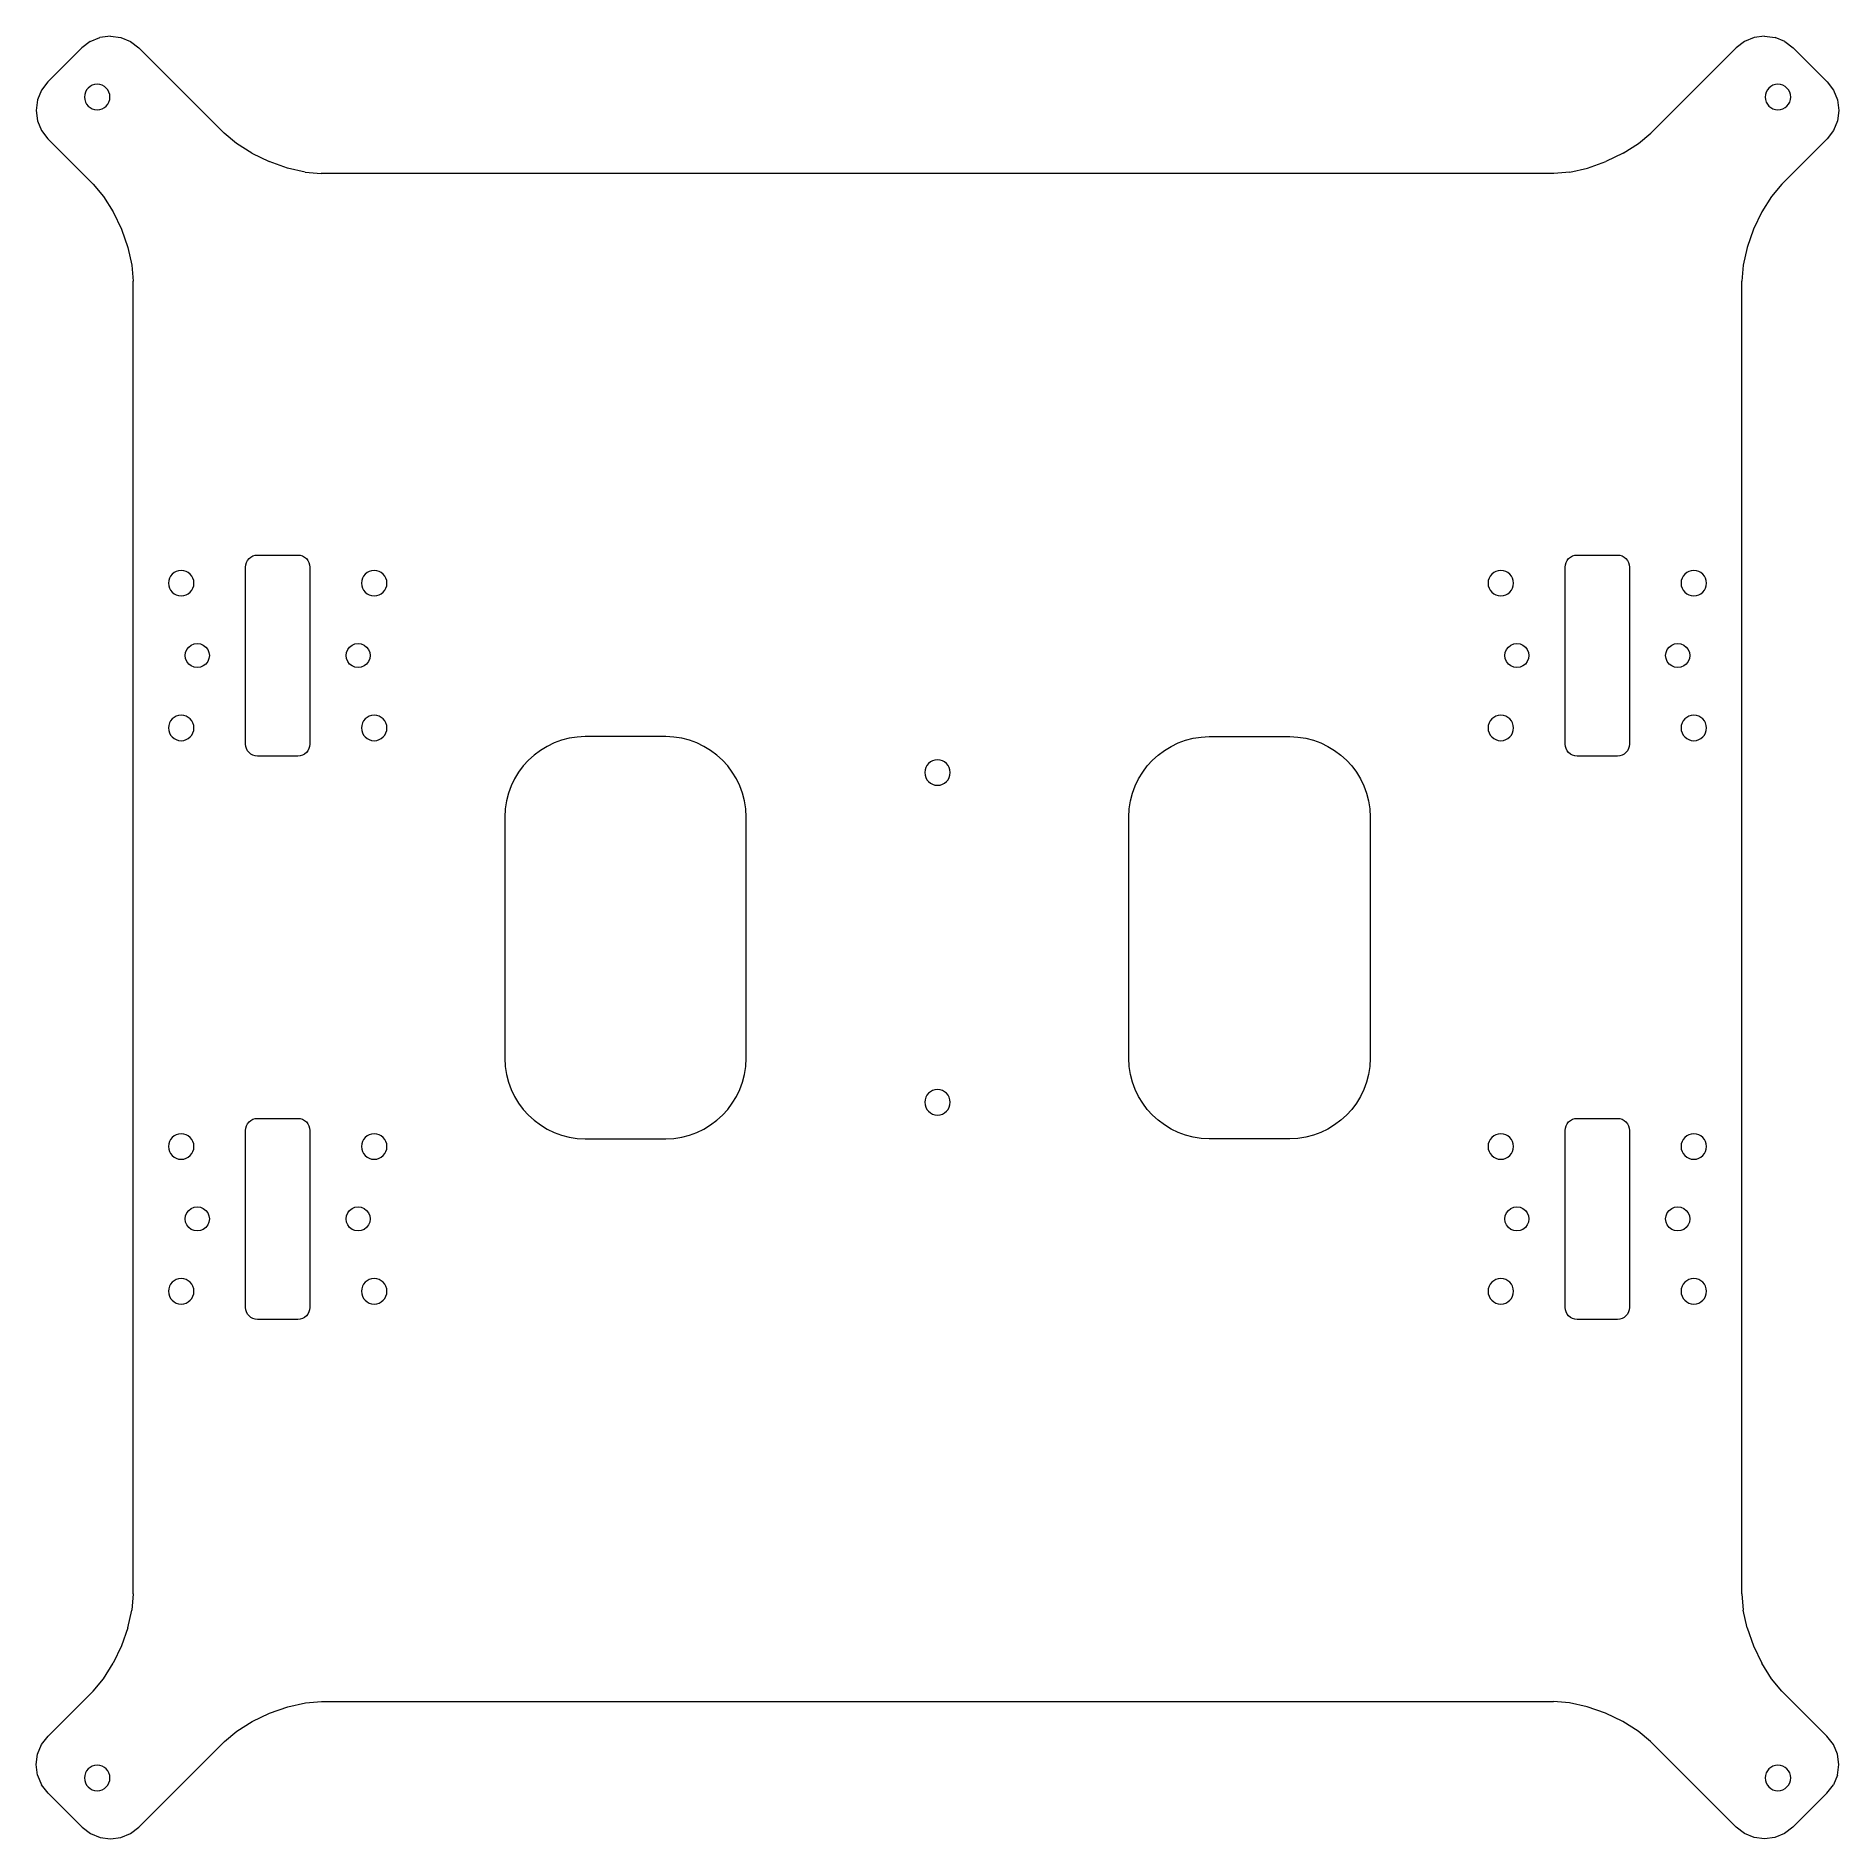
# Model space of a CAD drawing. Header units: millimetres. Extents: x -112 to 112, y -112 to 112.
import ezdxf

# ---------------------------------------------------------------- set-up
doc = ezdxf.new("R2010")
doc.units = ezdxf.units.MM
doc.header["$MEASUREMENT"] = 0

msp = doc.modelspace()

# ---------------------------------------------------------------- linework, layer by layer
at = {"lineweight": 9}
for points in [[(-106.3891, 110.6213), (-106.3891, 110.6213), (-110.6317, 106.3787), (-110.6317, 106.3787)], [(-105.3535, 111.4159), (-105.3535, 111.4159), (-106.3891, 110.6213), (-106.3891, 110.6213)], [(-105.3535, 111.4159), (-105.3535, 111.4159), (-104.1476, 111.9154), (-104.1476, 111.9154)], [(-102.8535, 112.0858), (-102.8535, 112.0858), (-104.1476, 111.9154), (-104.1476, 111.9154)], [(-102.8535, 112.0858), (-102.8535, 112.0858), (-101.5594, 111.9154), (-101.5594, 111.9154)], [(-101.5594, 111.9154), (-101.5594, 111.9154), (-100.3535, 111.4159), (-100.3535, 111.4159)], [(-100.3535, 111.4159), (-100.3535, 111.4159), (-99.318, 110.6213), (-99.318, 110.6213)], [(-99.318, 110.6213), (-99.318, 110.6213), (-88.707, 100.0104), (-88.707, 100.0104)], [(99.318, 110.6213), (99.318, 110.6213), (88.707, 100.0104), (88.707, 100.0104)], [(100.3535, 111.4159), (100.3535, 111.4159), (99.318, 110.6213), (99.318, 110.6213)], [(101.5594, 111.9154), (101.5594, 111.9154), (100.3535, 111.4159), (100.3535, 111.4159)], [(102.8535, 112.0858), (102.8535, 112.0858), (101.5594, 111.9154), (101.5594, 111.9154)], [(102.8535, 112.0858), (102.8535, 112.0858), (104.1476, 111.9154), (104.1476, 111.9154)], [(105.3535, 111.4159), (105.3535, 111.4159), (104.1476, 111.9154), (104.1476, 111.9154)], [(105.3535, 111.4159), (105.3535, 111.4159), (106.3891, 110.6213), (106.3891, 110.6213)], [(106.3891, 110.6213), (106.3891, 110.6213), (110.6317, 106.3787), (110.6317, 106.3787)], [(-110.6317, 106.3787), (-110.6317, 106.3787), (-111.4263, 105.3431), (-111.4263, 105.3431)], [(110.6317, 106.3787), (110.6317, 106.3787), (111.4263, 105.3431), (111.4263, 105.3431)], [(-111.9258, 104.1372), (-111.9258, 104.1372), (-112.0962, 102.8431), (-112.0962, 102.8431)], [(-111.4263, 105.3431), (-111.4263, 105.3431), (-111.9258, 104.1372), (-111.9258, 104.1372)], [(111.4263, 105.3431), (111.4263, 105.3431), (111.9258, 104.1372), (111.9258, 104.1372)], [(111.9258, 104.1372), (111.9258, 104.1372), (112.0962, 102.8431), (112.0962, 102.8431)], [(-112.0962, 102.8431), (-112.0962, 102.8431), (-111.9258, 101.549), (-111.9258, 101.549)], [(-111.9258, 101.549), (-111.9258, 101.549), (-111.4263, 100.3431), (-111.4263, 100.3431)], [(111.9258, 101.549), (111.9258, 101.549), (111.4263, 100.3431), (111.4263, 100.3431)], [(112.0962, 102.8431), (112.0962, 102.8431), (111.9258, 101.549), (111.9258, 101.549)], [(-111.4263, 100.3431), (-111.4263, 100.3431), (-110.6317, 99.3076), (-110.6317, 99.3076)], [(-110.6317, 99.3076), (-110.6317, 99.3076), (-105, 93.6759), (-105, 93.6759)], [(-87.172, 98.7163), (-87.172, 98.7163), (-88.707, 100.0104), (-88.707, 100.0104)], [(-85.2597, 97.5104), (-85.2597, 97.5104), (-87.172, 98.7163), (-87.172, 98.7163)], [(85.2597, 97.5104), (85.2597, 97.5104), (87.172, 98.7163), (87.172, 98.7163)], [(87.172, 98.7163), (87.172, 98.7163), (88.707, 100.0104), (88.707, 100.0104)], [(110.6317, 99.3076), (110.6317, 99.3076), (105, 93.6759), (105, 93.6759)], [(111.4263, 100.3431), (111.4263, 100.3431), (110.6317, 99.3076), (110.6317, 99.3076)], [(-85.2597, 97.5104), (-85.2597, 97.5104), (-83.1004, 96.4748), (-83.1004, 96.4748)], [(-80.8414, 95.6802), (-80.8414, 95.6802), (-83.1004, 96.4748), (-83.1004, 96.4748)], [(80.8414, 95.6802), (80.8414, 95.6802), (83.1004, 96.4748), (83.1004, 96.4748)], [(85.2597, 97.5104), (85.2597, 97.5104), (83.1004, 96.4748), (83.1004, 96.4748)], [(-78.6365, 95.1807), (-78.6365, 95.1807), (-80.8414, 95.6802), (-80.8414, 95.6802)], [(-78.6365, 95.1807), (-78.6365, 95.1807), (-76.636, 95.0104), (-76.636, 95.0104)], [(76.636, 95.0104), (76.636, 95.0104), (-76.636, 95.0104), (-76.636, 95.0104)], [(78.6365, 95.1807), (78.6365, 95.1807), (76.636, 95.0104), (76.636, 95.0104)], [(78.6365, 95.1807), (78.6365, 95.1807), (80.8414, 95.6802), (80.8414, 95.6802)], [(-105, 93.6759), (-105, 93.6759), (-103.7059, 92.1409), (-103.7059, 92.1409)], [(-103.7059, 92.1409), (-103.7059, 92.1409), (-102.5, 90.2286), (-102.5, 90.2286)], [(103.7059, 92.1409), (103.7059, 92.1409), (102.5, 90.2286), (102.5, 90.2286)], [(105, 93.6759), (105, 93.6759), (103.7059, 92.1409), (103.7059, 92.1409)], [(-102.5, 90.2286), (-102.5, 90.2286), (-101.4645, 88.0693), (-101.4645, 88.0693)], [(102.5, 90.2286), (102.5, 90.2286), (101.4645, 88.0693), (101.4645, 88.0693)], [(-101.4645, 88.0693), (-101.4645, 88.0693), (-100.6699, 85.8102), (-100.6699, 85.8102)], [(101.4645, 88.0693), (101.4645, 88.0693), (100.6699, 85.8102), (100.6699, 85.8102)], [(-100.6699, 85.8102), (-100.6699, 85.8102), (-100.1704, 83.6053), (-100.1704, 83.6053)], [(100.6699, 85.8102), (100.6699, 85.8102), (100.1704, 83.6053), (100.1704, 83.6053)], [(-100.1704, 83.6053), (-100.1704, 83.6053), (-100, 81.6048), (-100, 81.6048)], [(100.1704, 83.6053), (100.1704, 83.6053), (100, 81.6048), (100, 81.6048)], [(-100, -81.6256), (-100, -81.6256), (-100, 81.6048), (-100, 81.6048)], [(100, -81.6256), (100, -81.6256), (100, 81.6048), (100, 81.6048)], [(-85.7943, 46.8927), (-85.7943, 46.8927), (-85.6078, 47.12), (-85.6078, 47.12)], [(-85.6078, 47.12), (-85.6078, 47.12), (-85.3804, 47.3066), (-85.3804, 47.3066)], [(-85.3804, 47.3066), (-85.3804, 47.3066), (-85.1211, 47.4452), (-85.1211, 47.4452)], [(-85.1211, 47.4452), (-85.1211, 47.4452), (-84.8397, 47.5306), (-84.8397, 47.5306)], [(-84.8397, 47.5306), (-84.8397, 47.5306), (-84.5471, 47.5594), (-84.5471, 47.5594)], [(-84.5471, 47.5594), (-84.5471, 47.5594), (-79.5471, 47.5594), (-79.5471, 47.5594)], [(-79.5471, 47.5594), (-79.5471, 47.5594), (-79.2545, 47.5306), (-79.2545, 47.5306)], [(-79.2545, 47.5306), (-79.2545, 47.5306), (-78.9731, 47.4452), (-78.9731, 47.4452)], [(-78.9731, 47.4452), (-78.9731, 47.4452), (-78.7137, 47.3066), (-78.7137, 47.3066)], [(-78.7137, 47.3066), (-78.7137, 47.3066), (-78.4864, 47.12), (-78.4864, 47.12)], [(-78.4864, 47.12), (-78.4864, 47.12), (-78.2999, 46.8927), (-78.2999, 46.8927)], [(78.2999, 46.8927), (78.2999, 46.8927), (78.4864, 47.12), (78.4864, 47.12)], [(78.4864, 47.12), (78.4864, 47.12), (78.7138, 47.3066), (78.7138, 47.3066)], [(78.7138, 47.3066), (78.7138, 47.3066), (78.9731, 47.4452), (78.9731, 47.4452)], [(78.9731, 47.4452), (78.9731, 47.4452), (79.2545, 47.5306), (79.2545, 47.5306)], [(79.2545, 47.5306), (79.2545, 47.5306), (79.5471, 47.5594), (79.5471, 47.5594)], [(79.5471, 47.5594), (79.5471, 47.5594), (84.5471, 47.5594), (84.5471, 47.5594)], [(84.5471, 47.5594), (84.5471, 47.5594), (84.8397, 47.5306), (84.8397, 47.5306)], [(84.8397, 47.5306), (84.8397, 47.5306), (85.1211, 47.4452), (85.1211, 47.4452)], [(85.1211, 47.4452), (85.1211, 47.4452), (85.3805, 47.3066), (85.3805, 47.3066)], [(85.3805, 47.3066), (85.3805, 47.3066), (85.6078, 47.12), (85.6078, 47.12)], [(85.6078, 47.12), (85.6078, 47.12), (85.7943, 46.8927), (85.7943, 46.8927)], [(-86.0471, 46.0594), (-86.0471, 46.0594), (-86.0183, 46.352), (-86.0183, 46.352)], [(-86.0471, 24.0594), (-86.0471, 24.0594), (-86.0471, 46.0594), (-86.0471, 46.0594)], [(-86.0183, 46.352), (-86.0183, 46.352), (-85.9329, 46.6334), (-85.9329, 46.6334)], [(-85.9329, 46.6334), (-85.9329, 46.6334), (-85.7943, 46.8927), (-85.7943, 46.8927)], [(-78.2999, 46.8927), (-78.2999, 46.8927), (-78.1613, 46.6334), (-78.1613, 46.6334)], [(-78.1613, 46.6334), (-78.1613, 46.6334), (-78.0759, 46.352), (-78.0759, 46.352)], [(-78.0759, 46.352), (-78.0759, 46.352), (-78.0471, 46.0594), (-78.0471, 46.0594)], [(-78.0471, 46.0594), (-78.0471, 46.0594), (-78.0471, 24.0594), (-78.0471, 24.0594)], [(78.0471, 46.0594), (78.0471, 46.0594), (78.0759, 46.352), (78.0759, 46.352)], [(78.0471, 24.0594), (78.0471, 24.0594), (78.0471, 46.0594), (78.0471, 46.0594)], [(78.0759, 46.352), (78.0759, 46.352), (78.1613, 46.6334), (78.1613, 46.6334)], [(78.1613, 46.6334), (78.1613, 46.6334), (78.2999, 46.8927), (78.2999, 46.8927)], [(85.7943, 46.8927), (85.7943, 46.8927), (85.9329, 46.6334), (85.9329, 46.6334)], [(85.9329, 46.6334), (85.9329, 46.6334), (86.0183, 46.352), (86.0183, 46.352)], [(86.0183, 46.352), (86.0183, 46.352), (86.0471, 46.0594), (86.0471, 46.0594)], [(86.0471, 46.0594), (86.0471, 46.0594), (86.0471, 24.0594), (86.0471, 24.0594)], [(-93.3461, 35.8094), (-93.3461, 35.8094), (-93.1078, 36.12), (-93.1078, 36.12)], [(-93.1078, 36.12), (-93.1078, 36.12), (-92.7971, 36.3584), (-92.7971, 36.3584)], [(-92.7971, 36.3584), (-92.7971, 36.3584), (-92.4353, 36.5083), (-92.4353, 36.5083)], [(-92.4353, 36.5083), (-92.4353, 36.5083), (-92.0471, 36.5594), (-92.0471, 36.5594)], [(-92.0471, 36.5594), (-92.0471, 36.5594), (-91.6589, 36.5083), (-91.6589, 36.5083)], [(-91.6589, 36.5083), (-91.6589, 36.5083), (-91.2971, 36.3584), (-91.2971, 36.3584)], [(-91.2971, 36.3584), (-91.2971, 36.3584), (-90.9864, 36.12), (-90.9864, 36.12)], [(-90.9864, 36.12), (-90.9864, 36.12), (-90.7481, 35.8094), (-90.7481, 35.8094)], [(-73.3461, 35.8094), (-73.3461, 35.8094), (-73.1078, 36.12), (-73.1078, 36.12)], [(-73.1078, 36.12), (-73.1078, 36.12), (-72.7971, 36.3584), (-72.7971, 36.3584)], [(-72.7971, 36.3584), (-72.7971, 36.3584), (-72.4353, 36.5083), (-72.4353, 36.5083)], [(-72.4353, 36.5083), (-72.4353, 36.5083), (-72.0471, 36.5594), (-72.0471, 36.5594)], [(-72.0471, 36.5594), (-72.0471, 36.5594), (-71.6589, 36.5083), (-71.6589, 36.5083)], [(-71.6589, 36.5083), (-71.6589, 36.5083), (-71.2971, 36.3584), (-71.2971, 36.3584)], [(-71.2971, 36.3584), (-71.2971, 36.3584), (-70.9864, 36.12), (-70.9864, 36.12)], [(-70.9864, 36.12), (-70.9864, 36.12), (-70.7481, 35.8094), (-70.7481, 35.8094)], [(70.7481, 35.8094), (70.7481, 35.8094), (70.9864, 36.12), (70.9864, 36.12)], [(70.9864, 36.12), (70.9864, 36.12), (71.2971, 36.3584), (71.2971, 36.3584)], [(71.2971, 36.3584), (71.2971, 36.3584), (71.6589, 36.5083), (71.6589, 36.5083)], [(71.6589, 36.5083), (71.6589, 36.5083), (72.0471, 36.5594), (72.0471, 36.5594)], [(72.0471, 36.5594), (72.0471, 36.5594), (72.4353, 36.5083), (72.4353, 36.5083)], [(72.4353, 36.5083), (72.4353, 36.5083), (72.7971, 36.3584), (72.7971, 36.3584)], [(72.7971, 36.3584), (72.7971, 36.3584), (73.1078, 36.12), (73.1078, 36.12)], [(73.1078, 36.12), (73.1078, 36.12), (73.3461, 35.8094), (73.3461, 35.8094)], [(90.7481, 35.8094), (90.7481, 35.8094), (90.9864, 36.12), (90.9864, 36.12)], [(90.9864, 36.12), (90.9864, 36.12), (91.2971, 36.3584), (91.2971, 36.3584)], [(91.2971, 36.3584), (91.2971, 36.3584), (91.6589, 36.5083), (91.6589, 36.5083)], [(91.6589, 36.5083), (91.6589, 36.5083), (92.0471, 36.5594), (92.0471, 36.5594)], [(92.0471, 36.5594), (92.0471, 36.5594), (92.4353, 36.5083), (92.4353, 36.5083)], [(92.4353, 36.5083), (92.4353, 36.5083), (92.7971, 36.3584), (92.7971, 36.3584)], [(92.7971, 36.3584), (92.7971, 36.3584), (93.1078, 36.12), (93.1078, 36.12)], [(93.1078, 36.12), (93.1078, 36.12), (93.3461, 35.8094), (93.3461, 35.8094)], [(-93.5471, 35.0594), (-93.5471, 35.0594), (-93.496, 35.4476), (-93.496, 35.4476)], [(-93.496, 34.6712), (-93.496, 34.6712), (-93.5471, 35.0594), (-93.5471, 35.0594)], [(-93.496, 35.4476), (-93.496, 35.4476), (-93.3461, 35.8094), (-93.3461, 35.8094)], [(-93.3461, 34.3094), (-93.3461, 34.3094), (-93.496, 34.6712), (-93.496, 34.6712)], [(-93.1078, 33.9987), (-93.1078, 33.9987), (-93.3461, 34.3094), (-93.3461, 34.3094)], [(-92.7971, 33.7603), (-92.7971, 33.7603), (-93.1078, 33.9987), (-93.1078, 33.9987)], [(-92.4353, 33.6105), (-92.4353, 33.6105), (-92.7971, 33.7603), (-92.7971, 33.7603)], [(-91.2971, 33.7603), (-91.2971, 33.7603), (-91.6589, 33.6105), (-91.6589, 33.6105)], [(-90.9864, 33.9987), (-90.9864, 33.9987), (-91.2971, 33.7603), (-91.2971, 33.7603)], [(-90.7481, 34.3094), (-90.7481, 34.3094), (-90.9864, 33.9987), (-90.9864, 33.9987)], [(-90.7481, 35.8094), (-90.7481, 35.8094), (-90.5982, 35.4476), (-90.5982, 35.4476)], [(-90.5982, 34.6712), (-90.5982, 34.6712), (-90.7481, 34.3094), (-90.7481, 34.3094)], [(-90.5982, 35.4476), (-90.5982, 35.4476), (-90.5471, 35.0594), (-90.5471, 35.0594)], [(-90.5471, 35.0594), (-90.5471, 35.0594), (-90.5982, 34.6712), (-90.5982, 34.6712)], [(-73.5471, 35.0594), (-73.5471, 35.0594), (-73.496, 35.4476), (-73.496, 35.4476)], [(-73.496, 34.6712), (-73.496, 34.6712), (-73.5471, 35.0594), (-73.5471, 35.0594)], [(-73.496, 35.4476), (-73.496, 35.4476), (-73.3461, 35.8094), (-73.3461, 35.8094)], [(-73.3461, 34.3094), (-73.3461, 34.3094), (-73.496, 34.6712), (-73.496, 34.6712)], [(-73.1078, 33.9987), (-73.1078, 33.9987), (-73.3461, 34.3094), (-73.3461, 34.3094)], [(-72.7971, 33.7603), (-72.7971, 33.7603), (-73.1078, 33.9987), (-73.1078, 33.9987)], [(-72.4353, 33.6105), (-72.4353, 33.6105), (-72.7971, 33.7603), (-72.7971, 33.7603)], [(-71.2971, 33.7603), (-71.2971, 33.7603), (-71.6589, 33.6105), (-71.6589, 33.6105)], [(-70.9864, 33.9987), (-70.9864, 33.9987), (-71.2971, 33.7603), (-71.2971, 33.7603)], [(-70.7481, 34.3094), (-70.7481, 34.3094), (-70.9864, 33.9987), (-70.9864, 33.9987)], [(-70.7481, 35.8094), (-70.7481, 35.8094), (-70.5982, 35.4476), (-70.5982, 35.4476)], [(-70.5982, 34.6712), (-70.5982, 34.6712), (-70.7481, 34.3094), (-70.7481, 34.3094)], [(-70.5982, 35.4476), (-70.5982, 35.4476), (-70.5471, 35.0594), (-70.5471, 35.0594)], [(-70.5471, 35.0594), (-70.5471, 35.0594), (-70.5982, 34.6712), (-70.5982, 34.6712)], [(70.5471, 35.0594), (70.5471, 35.0594), (70.5982, 35.4476), (70.5982, 35.4476)], [(70.5982, 34.6712), (70.5982, 34.6712), (70.5471, 35.0594), (70.5471, 35.0594)], [(70.5982, 35.4476), (70.5982, 35.4476), (70.7481, 35.8094), (70.7481, 35.8094)], [(70.7481, 34.3094), (70.7481, 34.3094), (70.5982, 34.6712), (70.5982, 34.6712)], [(70.9864, 33.9987), (70.9864, 33.9987), (70.7481, 34.3094), (70.7481, 34.3094)], [(71.2971, 33.7603), (71.2971, 33.7603), (70.9864, 33.9987), (70.9864, 33.9987)], [(71.6589, 33.6105), (71.6589, 33.6105), (71.2971, 33.7603), (71.2971, 33.7603)], [(72.7971, 33.7603), (72.7971, 33.7603), (72.4353, 33.6105), (72.4353, 33.6105)], [(73.1078, 33.9987), (73.1078, 33.9987), (72.7971, 33.7603), (72.7971, 33.7603)], [(73.3461, 34.3094), (73.3461, 34.3094), (73.1078, 33.9987), (73.1078, 33.9987)], [(73.3461, 35.8094), (73.3461, 35.8094), (73.496, 35.4476), (73.496, 35.4476)], [(73.496, 34.6712), (73.496, 34.6712), (73.3461, 34.3094), (73.3461, 34.3094)], [(73.496, 35.4476), (73.496, 35.4476), (73.5471, 35.0594), (73.5471, 35.0594)], [(73.5471, 35.0594), (73.5471, 35.0594), (73.496, 34.6712), (73.496, 34.6712)], [(90.5471, 35.0594), (90.5471, 35.0594), (90.5982, 35.4476), (90.5982, 35.4476)], [(90.5982, 34.6712), (90.5982, 34.6712), (90.5471, 35.0594), (90.5471, 35.0594)], [(90.5982, 35.4476), (90.5982, 35.4476), (90.7481, 35.8094), (90.7481, 35.8094)], [(90.7481, 34.3094), (90.7481, 34.3094), (90.5982, 34.6712), (90.5982, 34.6712)], [(90.9864, 33.9987), (90.9864, 33.9987), (90.7481, 34.3094), (90.7481, 34.3094)], [(91.2971, 33.7603), (91.2971, 33.7603), (90.9864, 33.9987), (90.9864, 33.9987)], [(91.6589, 33.6105), (91.6589, 33.6105), (91.2971, 33.7603), (91.2971, 33.7603)], [(92.7971, 33.7603), (92.7971, 33.7603), (92.4353, 33.6105), (92.4353, 33.6105)], [(93.1078, 33.9987), (93.1078, 33.9987), (92.7971, 33.7603), (92.7971, 33.7603)], [(93.3461, 34.3094), (93.3461, 34.3094), (93.1078, 33.9987), (93.1078, 33.9987)], [(93.3461, 35.8094), (93.3461, 35.8094), (93.496, 35.4476), (93.496, 35.4476)], [(93.496, 34.6712), (93.496, 34.6712), (93.3461, 34.3094), (93.3461, 34.3094)], [(93.496, 35.4476), (93.496, 35.4476), (93.5471, 35.0594), (93.5471, 35.0594)], [(93.5471, 35.0594), (93.5471, 35.0594), (93.496, 34.6712), (93.496, 34.6712)], [(-92.0471, 33.5594), (-92.0471, 33.5594), (-92.4353, 33.6105), (-92.4353, 33.6105)], [(-91.6589, 33.6105), (-91.6589, 33.6105), (-92.0471, 33.5594), (-92.0471, 33.5594)], [(-72.0471, 33.5594), (-72.0471, 33.5594), (-72.4353, 33.6105), (-72.4353, 33.6105)], [(-71.6589, 33.6105), (-71.6589, 33.6105), (-72.0471, 33.5594), (-72.0471, 33.5594)], [(72.0471, 33.5594), (72.0471, 33.5594), (71.6589, 33.6105), (71.6589, 33.6105)], [(72.4353, 33.6105), (72.4353, 33.6105), (72.0471, 33.5594), (72.0471, 33.5594)], [(92.0471, 33.5594), (92.0471, 33.5594), (91.6589, 33.6105), (91.6589, 33.6105)], [(92.4353, 33.6105), (92.4353, 33.6105), (92.0471, 33.5594), (92.0471, 33.5594)], [(-86.0183, 23.7667), (-86.0183, 23.7667), (-86.0471, 24.0594), (-86.0471, 24.0594)], [(-85.9329, 23.4854), (-85.9329, 23.4854), (-86.0183, 23.7667), (-86.0183, 23.7667)], [(-85.7943, 23.226), (-85.7943, 23.226), (-85.9329, 23.4854), (-85.9329, 23.4854)], [(-85.6078, 22.9987), (-85.6078, 22.9987), (-85.7943, 23.226), (-85.7943, 23.226)], [(-85.3804, 22.8122), (-85.3804, 22.8122), (-85.6078, 22.9987), (-85.6078, 22.9987)], [(-85.1211, 22.6736), (-85.1211, 22.6736), (-85.3804, 22.8122), (-85.3804, 22.8122)], [(-84.8397, 22.5882), (-84.8397, 22.5882), (-85.1211, 22.6736), (-85.1211, 22.6736)], [(-84.5471, 22.5594), (-84.5471, 22.5594), (-84.8397, 22.5882), (-84.8397, 22.5882)], [(-79.5471, 22.5594), (-79.5471, 22.5594), (-84.5471, 22.5594), (-84.5471, 22.5594)], [(-79.2545, 22.5882), (-79.2545, 22.5882), (-79.5471, 22.5594), (-79.5471, 22.5594)], [(-78.9731, 22.6736), (-78.9731, 22.6736), (-79.2545, 22.5882), (-79.2545, 22.5882)], [(-78.7137, 22.8122), (-78.7137, 22.8122), (-78.9731, 22.6736), (-78.9731, 22.6736)], [(-78.4864, 22.9987), (-78.4864, 22.9987), (-78.7137, 22.8122), (-78.7137, 22.8122)], [(-78.2999, 23.226), (-78.2999, 23.226), (-78.4864, 22.9987), (-78.4864, 22.9987)], [(-78.1613, 23.4854), (-78.1613, 23.4854), (-78.2999, 23.226), (-78.2999, 23.226)], [(-78.0759, 23.7667), (-78.0759, 23.7667), (-78.1613, 23.4854), (-78.1613, 23.4854)], [(-78.0471, 24.0594), (-78.0471, 24.0594), (-78.0759, 23.7667), (-78.0759, 23.7667)], [(78.0759, 23.7667), (78.0759, 23.7667), (78.0471, 24.0594), (78.0471, 24.0594)], [(78.1613, 23.4854), (78.1613, 23.4854), (78.0759, 23.7667), (78.0759, 23.7667)], [(78.2999, 23.226), (78.2999, 23.226), (78.1613, 23.4854), (78.1613, 23.4854)], [(78.4864, 22.9987), (78.4864, 22.9987), (78.2999, 23.226), (78.2999, 23.226)], [(78.7138, 22.8122), (78.7138, 22.8122), (78.4864, 22.9987), (78.4864, 22.9987)], [(78.9731, 22.6736), (78.9731, 22.6736), (78.7138, 22.8122), (78.7138, 22.8122)], [(79.2545, 22.5882), (79.2545, 22.5882), (78.9731, 22.6736), (78.9731, 22.6736)], [(79.5471, 22.5594), (79.5471, 22.5594), (79.2545, 22.5882), (79.2545, 22.5882)], [(84.5471, 22.5594), (84.5471, 22.5594), (79.5471, 22.5594), (79.5471, 22.5594)], [(84.8397, 22.5882), (84.8397, 22.5882), (84.5471, 22.5594), (84.5471, 22.5594)], [(85.1211, 22.6736), (85.1211, 22.6736), (84.8397, 22.5882), (84.8397, 22.5882)], [(85.3805, 22.8122), (85.3805, 22.8122), (85.1211, 22.6736), (85.1211, 22.6736)], [(85.6078, 22.9987), (85.6078, 22.9987), (85.3805, 22.8122), (85.3805, 22.8122)], [(85.7943, 23.226), (85.7943, 23.226), (85.6078, 22.9987), (85.6078, 22.9987)], [(85.9329, 23.4854), (85.9329, 23.4854), (85.7943, 23.226), (85.7943, 23.226)], [(86.0183, 23.7667), (86.0183, 23.7667), (85.9329, 23.4854), (85.9329, 23.4854)], [(86.0471, 24.0594), (86.0471, 24.0594), (86.0183, 23.7667), (86.0183, 23.7667)], [(-86.0471, -23.9898), (-86.0471, -23.9898), (-86.0183, -23.6972), (-86.0183, -23.6972)], [(-86.0471, -45.9898), (-86.0471, -45.9898), (-86.0471, -23.9898), (-86.0471, -23.9898)], [(-86.0183, -23.6972), (-86.0183, -23.6972), (-85.9329, -23.4158), (-85.9329, -23.4158)], [(-85.9329, -23.4158), (-85.9329, -23.4158), (-85.7943, -23.1565), (-85.7943, -23.1565)], [(-85.7943, -23.1565), (-85.7943, -23.1565), (-85.6078, -22.9292), (-85.6078, -22.9292)], [(-85.6078, -22.9292), (-85.6078, -22.9292), (-85.3804, -22.7426), (-85.3804, -22.7426)], [(-85.3804, -22.7426), (-85.3804, -22.7426), (-85.1211, -22.604), (-85.1211, -22.604)], [(-85.1211, -22.604), (-85.1211, -22.604), (-84.8397, -22.5186), (-84.8397, -22.5186)], [(-84.8397, -22.5186), (-84.8397, -22.5186), (-84.5471, -22.4898), (-84.5471, -22.4898)], [(-84.5471, -22.4898), (-84.5471, -22.4898), (-79.5471, -22.4898), (-79.5471, -22.4898)], [(-79.5471, -22.4898), (-79.5471, -22.4898), (-79.2545, -22.5186), (-79.2545, -22.5186)], [(-79.2545, -22.5186), (-79.2545, -22.5186), (-78.9731, -22.604), (-78.9731, -22.604)], [(-78.9731, -22.604), (-78.9731, -22.604), (-78.7137, -22.7426), (-78.7137, -22.7426)], [(-78.7137, -22.7426), (-78.7137, -22.7426), (-78.4864, -22.9292), (-78.4864, -22.9292)], [(-78.4864, -22.9292), (-78.4864, -22.9292), (-78.2999, -23.1565), (-78.2999, -23.1565)], [(-78.2999, -23.1565), (-78.2999, -23.1565), (-78.1613, -23.4158), (-78.1613, -23.4158)], [(-78.1613, -23.4158), (-78.1613, -23.4158), (-78.0759, -23.6972), (-78.0759, -23.6972)], [(-78.0759, -23.6972), (-78.0759, -23.6972), (-78.0471, -23.9898), (-78.0471, -23.9898)], [(-78.0471, -23.9898), (-78.0471, -23.9898), (-78.0471, -45.9898), (-78.0471, -45.9898)], [(78.0471, -23.9898), (78.0471, -23.9898), (78.0759, -23.6972), (78.0759, -23.6972)], [(78.0471, -45.9898), (78.0471, -45.9898), (78.0471, -23.9898), (78.0471, -23.9898)], [(78.0759, -23.6972), (78.0759, -23.6972), (78.1613, -23.4158), (78.1613, -23.4158)], [(78.1613, -23.4158), (78.1613, -23.4158), (78.2999, -23.1565), (78.2999, -23.1565)], [(78.2999, -23.1565), (78.2999, -23.1565), (78.4864, -22.9292), (78.4864, -22.9292)], [(78.4864, -22.9292), (78.4864, -22.9292), (78.7138, -22.7426), (78.7138, -22.7426)], [(78.7138, -22.7426), (78.7138, -22.7426), (78.9731, -22.604), (78.9731, -22.604)], [(78.9731, -22.604), (78.9731, -22.604), (79.2545, -22.5186), (79.2545, -22.5186)], [(79.2545, -22.5186), (79.2545, -22.5186), (79.5471, -22.4898), (79.5471, -22.4898)], [(79.5471, -22.4898), (79.5471, -22.4898), (84.5471, -22.4898), (84.5471, -22.4898)], [(84.5471, -22.4898), (84.5471, -22.4898), (84.8397, -22.5186), (84.8397, -22.5186)], [(84.8397, -22.5186), (84.8397, -22.5186), (85.1211, -22.604), (85.1211, -22.604)], [(85.1211, -22.604), (85.1211, -22.604), (85.3805, -22.7426), (85.3805, -22.7426)], [(85.3805, -22.7426), (85.3805, -22.7426), (85.6078, -22.9292), (85.6078, -22.9292)], [(85.6078, -22.9292), (85.6078, -22.9292), (85.7943, -23.1565), (85.7943, -23.1565)], [(85.7943, -23.1565), (85.7943, -23.1565), (85.9329, -23.4158), (85.9329, -23.4158)], [(85.9329, -23.4158), (85.9329, -23.4158), (86.0183, -23.6972), (86.0183, -23.6972)], [(86.0183, -23.6972), (86.0183, -23.6972), (86.0471, -23.9898), (86.0471, -23.9898)], [(86.0471, -23.9898), (86.0471, -23.9898), (86.0471, -45.9898), (86.0471, -45.9898)], [(-92.7971, -33.6908), (-92.7971, -33.6908), (-92.4353, -33.5409), (-92.4353, -33.5409)], [(-92.4353, -33.5409), (-92.4353, -33.5409), (-92.0471, -33.4898), (-92.0471, -33.4898)], [(-92.0471, -33.4898), (-92.0471, -33.4898), (-91.6589, -33.5409), (-91.6589, -33.5409)], [(-91.6589, -33.5409), (-91.6589, -33.5409), (-91.2971, -33.6908), (-91.2971, -33.6908)], [(-72.7971, -33.6908), (-72.7971, -33.6908), (-72.4353, -33.5409), (-72.4353, -33.5409)], [(-72.4353, -33.5409), (-72.4353, -33.5409), (-72.0471, -33.4898), (-72.0471, -33.4898)], [(-72.0471, -33.4898), (-72.0471, -33.4898), (-71.6589, -33.5409), (-71.6589, -33.5409)], [(-71.6589, -33.5409), (-71.6589, -33.5409), (-71.2971, -33.6908), (-71.2971, -33.6908)], [(71.2971, -33.6908), (71.2971, -33.6908), (71.6589, -33.5409), (71.6589, -33.5409)], [(71.6589, -33.5409), (71.6589, -33.5409), (72.0471, -33.4898), (72.0471, -33.4898)], [(72.0471, -33.4898), (72.0471, -33.4898), (72.4353, -33.5409), (72.4353, -33.5409)], [(72.4353, -33.5409), (72.4353, -33.5409), (72.7971, -33.6908), (72.7971, -33.6908)], [(91.2971, -33.6908), (91.2971, -33.6908), (91.6589, -33.5409), (91.6589, -33.5409)], [(91.6589, -33.5409), (91.6589, -33.5409), (92.0471, -33.4898), (92.0471, -33.4898)], [(92.0471, -33.4898), (92.0471, -33.4898), (92.4353, -33.5409), (92.4353, -33.5409)], [(92.4353, -33.5409), (92.4353, -33.5409), (92.7971, -33.6908), (92.7971, -33.6908)], [(-93.5471, -34.9898), (-93.5471, -34.9898), (-93.496, -34.6016), (-93.496, -34.6016)], [(-93.496, -35.378), (-93.496, -35.378), (-93.5471, -34.9898), (-93.5471, -34.9898)], [(-93.496, -34.6016), (-93.496, -34.6016), (-93.3461, -34.2398), (-93.3461, -34.2398)], [(-93.3461, -35.7398), (-93.3461, -35.7398), (-93.496, -35.378), (-93.496, -35.378)], [(-93.3461, -34.2398), (-93.3461, -34.2398), (-93.1078, -33.9292), (-93.1078, -33.9292)], [(-93.1078, -36.0505), (-93.1078, -36.0505), (-93.3461, -35.7398), (-93.3461, -35.7398)], [(-93.1078, -33.9292), (-93.1078, -33.9292), (-92.7971, -33.6908), (-92.7971, -33.6908)], [(-91.2971, -33.6908), (-91.2971, -33.6908), (-90.9864, -33.9292), (-90.9864, -33.9292)], [(-90.9864, -33.9292), (-90.9864, -33.9292), (-90.7481, -34.2398), (-90.7481, -34.2398)], [(-90.7481, -35.7398), (-90.7481, -35.7398), (-90.9864, -36.0505), (-90.9864, -36.0505)], [(-90.7481, -34.2398), (-90.7481, -34.2398), (-90.5982, -34.6016), (-90.5982, -34.6016)], [(-90.5982, -35.378), (-90.5982, -35.378), (-90.7481, -35.7398), (-90.7481, -35.7398)], [(-90.5982, -34.6016), (-90.5982, -34.6016), (-90.5471, -34.9898), (-90.5471, -34.9898)], [(-90.5471, -34.9898), (-90.5471, -34.9898), (-90.5982, -35.378), (-90.5982, -35.378)], [(-73.5471, -34.9898), (-73.5471, -34.9898), (-73.496, -34.6016), (-73.496, -34.6016)], [(-73.496, -35.378), (-73.496, -35.378), (-73.5471, -34.9898), (-73.5471, -34.9898)], [(-73.496, -34.6016), (-73.496, -34.6016), (-73.3461, -34.2398), (-73.3461, -34.2398)], [(-73.3461, -35.7398), (-73.3461, -35.7398), (-73.496, -35.378), (-73.496, -35.378)], [(-73.3461, -34.2398), (-73.3461, -34.2398), (-73.1078, -33.9292), (-73.1078, -33.9292)], [(-73.1078, -36.0505), (-73.1078, -36.0505), (-73.3461, -35.7398), (-73.3461, -35.7398)], [(-73.1078, -33.9292), (-73.1078, -33.9292), (-72.7971, -33.6908), (-72.7971, -33.6908)], [(-71.2971, -33.6908), (-71.2971, -33.6908), (-70.9864, -33.9292), (-70.9864, -33.9292)], [(-70.9864, -33.9292), (-70.9864, -33.9292), (-70.7481, -34.2398), (-70.7481, -34.2398)], [(-70.7481, -35.7398), (-70.7481, -35.7398), (-70.9864, -36.0505), (-70.9864, -36.0505)], [(-70.7481, -34.2398), (-70.7481, -34.2398), (-70.5982, -34.6016), (-70.5982, -34.6016)], [(-70.5982, -35.378), (-70.5982, -35.378), (-70.7481, -35.7398), (-70.7481, -35.7398)], [(-70.5982, -34.6016), (-70.5982, -34.6016), (-70.5471, -34.9898), (-70.5471, -34.9898)], [(-70.5471, -34.9898), (-70.5471, -34.9898), (-70.5982, -35.378), (-70.5982, -35.378)], [(70.5471, -34.9898), (70.5471, -34.9898), (70.5982, -34.6016), (70.5982, -34.6016)], [(70.5982, -35.378), (70.5982, -35.378), (70.5471, -34.9898), (70.5471, -34.9898)], [(70.5982, -34.6016), (70.5982, -34.6016), (70.7481, -34.2398), (70.7481, -34.2398)], [(70.7481, -35.7398), (70.7481, -35.7398), (70.5982, -35.378), (70.5982, -35.378)], [(70.7481, -34.2398), (70.7481, -34.2398), (70.9864, -33.9292), (70.9864, -33.9292)], [(70.9864, -36.0505), (70.9864, -36.0505), (70.7481, -35.7398), (70.7481, -35.7398)], [(70.9864, -33.9292), (70.9864, -33.9292), (71.2971, -33.6908), (71.2971, -33.6908)], [(72.7971, -33.6908), (72.7971, -33.6908), (73.1078, -33.9292), (73.1078, -33.9292)], [(73.1078, -33.9292), (73.1078, -33.9292), (73.3461, -34.2398), (73.3461, -34.2398)], [(73.3461, -35.7398), (73.3461, -35.7398), (73.1078, -36.0505), (73.1078, -36.0505)], [(73.3461, -34.2398), (73.3461, -34.2398), (73.496, -34.6016), (73.496, -34.6016)], [(73.496, -35.378), (73.496, -35.378), (73.3461, -35.7398), (73.3461, -35.7398)], [(73.496, -34.6016), (73.496, -34.6016), (73.5471, -34.9898), (73.5471, -34.9898)], [(73.5471, -34.9898), (73.5471, -34.9898), (73.496, -35.378), (73.496, -35.378)], [(90.5471, -34.9898), (90.5471, -34.9898), (90.5982, -34.6016), (90.5982, -34.6016)], [(90.5982, -35.378), (90.5982, -35.378), (90.5471, -34.9898), (90.5471, -34.9898)], [(90.5982, -34.6016), (90.5982, -34.6016), (90.7481, -34.2398), (90.7481, -34.2398)], [(90.7481, -35.7398), (90.7481, -35.7398), (90.5982, -35.378), (90.5982, -35.378)], [(90.7481, -34.2398), (90.7481, -34.2398), (90.9864, -33.9292), (90.9864, -33.9292)], [(90.9864, -36.0505), (90.9864, -36.0505), (90.7481, -35.7398), (90.7481, -35.7398)], [(90.9864, -33.9292), (90.9864, -33.9292), (91.2971, -33.6908), (91.2971, -33.6908)], [(92.7971, -33.6908), (92.7971, -33.6908), (93.1078, -33.9292), (93.1078, -33.9292)], [(93.1078, -33.9292), (93.1078, -33.9292), (93.3461, -34.2398), (93.3461, -34.2398)], [(93.3461, -35.7398), (93.3461, -35.7398), (93.1078, -36.0505), (93.1078, -36.0505)], [(93.3461, -34.2398), (93.3461, -34.2398), (93.496, -34.6016), (93.496, -34.6016)], [(93.496, -35.378), (93.496, -35.378), (93.3461, -35.7398), (93.3461, -35.7398)], [(93.496, -34.6016), (93.496, -34.6016), (93.5471, -34.9898), (93.5471, -34.9898)], [(93.5471, -34.9898), (93.5471, -34.9898), (93.496, -35.378), (93.496, -35.378)], [(-92.7971, -36.2889), (-92.7971, -36.2889), (-93.1078, -36.0505), (-93.1078, -36.0505)], [(-92.4353, -36.4387), (-92.4353, -36.4387), (-92.7971, -36.2889), (-92.7971, -36.2889)], [(-92.0471, -36.4898), (-92.0471, -36.4898), (-92.4353, -36.4387), (-92.4353, -36.4387)], [(-91.6589, -36.4387), (-91.6589, -36.4387), (-92.0471, -36.4898), (-92.0471, -36.4898)], [(-91.2971, -36.2889), (-91.2971, -36.2889), (-91.6589, -36.4387), (-91.6589, -36.4387)], [(-90.9864, -36.0505), (-90.9864, -36.0505), (-91.2971, -36.2889), (-91.2971, -36.2889)], [(-72.7971, -36.2889), (-72.7971, -36.2889), (-73.1078, -36.0505), (-73.1078, -36.0505)], [(-72.4353, -36.4387), (-72.4353, -36.4387), (-72.7971, -36.2889), (-72.7971, -36.2889)], [(-72.0471, -36.4898), (-72.0471, -36.4898), (-72.4353, -36.4387), (-72.4353, -36.4387)], [(-71.6589, -36.4387), (-71.6589, -36.4387), (-72.0471, -36.4898), (-72.0471, -36.4898)], [(-71.2971, -36.2889), (-71.2971, -36.2889), (-71.6589, -36.4387), (-71.6589, -36.4387)], [(-70.9864, -36.0505), (-70.9864, -36.0505), (-71.2971, -36.2889), (-71.2971, -36.2889)], [(71.2971, -36.2889), (71.2971, -36.2889), (70.9864, -36.0505), (70.9864, -36.0505)], [(71.6589, -36.4387), (71.6589, -36.4387), (71.2971, -36.2889), (71.2971, -36.2889)], [(72.0471, -36.4898), (72.0471, -36.4898), (71.6589, -36.4387), (71.6589, -36.4387)], [(72.4353, -36.4387), (72.4353, -36.4387), (72.0471, -36.4898), (72.0471, -36.4898)], [(72.7971, -36.2889), (72.7971, -36.2889), (72.4353, -36.4387), (72.4353, -36.4387)], [(73.1078, -36.0505), (73.1078, -36.0505), (72.7971, -36.2889), (72.7971, -36.2889)], [(91.2971, -36.2889), (91.2971, -36.2889), (90.9864, -36.0505), (90.9864, -36.0505)], [(91.6589, -36.4387), (91.6589, -36.4387), (91.2971, -36.2889), (91.2971, -36.2889)], [(92.0471, -36.4898), (92.0471, -36.4898), (91.6589, -36.4387), (91.6589, -36.4387)], [(92.4353, -36.4387), (92.4353, -36.4387), (92.0471, -36.4898), (92.0471, -36.4898)], [(92.7971, -36.2889), (92.7971, -36.2889), (92.4353, -36.4387), (92.4353, -36.4387)], [(93.1078, -36.0505), (93.1078, -36.0505), (92.7971, -36.2889), (92.7971, -36.2889)], [(-86.0183, -46.2825), (-86.0183, -46.2825), (-86.0471, -45.9898), (-86.0471, -45.9898)], [(-85.9329, -46.5638), (-85.9329, -46.5638), (-86.0183, -46.2825), (-86.0183, -46.2825)], [(-85.7943, -46.8232), (-85.7943, -46.8232), (-85.9329, -46.5638), (-85.9329, -46.5638)], [(-85.6078, -47.0505), (-85.6078, -47.0505), (-85.7943, -46.8232), (-85.7943, -46.8232)], [(-85.3804, -47.237), (-85.3804, -47.237), (-85.6078, -47.0505), (-85.6078, -47.0505)], [(-78.4864, -47.0505), (-78.4864, -47.0505), (-78.7137, -47.237), (-78.7137, -47.237)], [(-78.2999, -46.8232), (-78.2999, -46.8232), (-78.4864, -47.0505), (-78.4864, -47.0505)], [(-78.1613, -46.5638), (-78.1613, -46.5638), (-78.2999, -46.8232), (-78.2999, -46.8232)], [(-78.0759, -46.2825), (-78.0759, -46.2825), (-78.1613, -46.5638), (-78.1613, -46.5638)], [(-78.0471, -45.9898), (-78.0471, -45.9898), (-78.0759, -46.2825), (-78.0759, -46.2825)], [(78.0759, -46.2825), (78.0759, -46.2825), (78.0471, -45.9898), (78.0471, -45.9898)], [(78.1613, -46.5638), (78.1613, -46.5638), (78.0759, -46.2825), (78.0759, -46.2825)], [(78.2999, -46.8232), (78.2999, -46.8232), (78.1613, -46.5638), (78.1613, -46.5638)], [(78.4864, -47.0505), (78.4864, -47.0505), (78.2999, -46.8232), (78.2999, -46.8232)], [(78.7138, -47.237), (78.7138, -47.237), (78.4864, -47.0505), (78.4864, -47.0505)], [(85.6078, -47.0505), (85.6078, -47.0505), (85.3805, -47.237), (85.3805, -47.237)], [(85.7943, -46.8232), (85.7943, -46.8232), (85.6078, -47.0505), (85.6078, -47.0505)], [(85.9329, -46.5638), (85.9329, -46.5638), (85.7943, -46.8232), (85.7943, -46.8232)], [(86.0183, -46.2825), (86.0183, -46.2825), (85.9329, -46.5638), (85.9329, -46.5638)], [(86.0471, -45.9898), (86.0471, -45.9898), (86.0183, -46.2825), (86.0183, -46.2825)], [(-85.1211, -47.3756), (-85.1211, -47.3756), (-85.3804, -47.237), (-85.3804, -47.237)], [(-84.8397, -47.461), (-84.8397, -47.461), (-85.1211, -47.3756), (-85.1211, -47.3756)], [(-84.5471, -47.4898), (-84.5471, -47.4898), (-84.8397, -47.461), (-84.8397, -47.461)], [(-79.5471, -47.4898), (-79.5471, -47.4898), (-84.5471, -47.4898), (-84.5471, -47.4898)], [(-79.2545, -47.461), (-79.2545, -47.461), (-79.5471, -47.4898), (-79.5471, -47.4898)], [(-78.9731, -47.3756), (-78.9731, -47.3756), (-79.2545, -47.461), (-79.2545, -47.461)], [(-78.7137, -47.237), (-78.7137, -47.237), (-78.9731, -47.3756), (-78.9731, -47.3756)], [(78.9731, -47.3756), (78.9731, -47.3756), (78.7138, -47.237), (78.7138, -47.237)], [(79.2545, -47.461), (79.2545, -47.461), (78.9731, -47.3756), (78.9731, -47.3756)], [(79.5471, -47.4898), (79.5471, -47.4898), (79.2545, -47.461), (79.2545, -47.461)], [(84.5471, -47.4898), (84.5471, -47.4898), (79.5471, -47.4898), (79.5471, -47.4898)], [(84.8397, -47.461), (84.8397, -47.461), (84.5471, -47.4898), (84.5471, -47.4898)], [(85.1211, -47.3756), (85.1211, -47.3756), (84.8397, -47.461), (84.8397, -47.461)], [(85.3805, -47.237), (85.3805, -47.237), (85.1211, -47.3756), (85.1211, -47.3756)], [(-100, -81.6256), (-100, -81.6256), (-100.1704, -83.6261), (-100.1704, -83.6261)], [(100, -81.6256), (100, -81.6256), (100.1704, -83.6261), (100.1704, -83.6261)], [(-100.6699, -85.831), (-100.6699, -85.831), (-100.1704, -83.6261), (-100.1704, -83.6261)], [(100.6699, -85.831), (100.6699, -85.831), (100.1704, -83.6261), (100.1704, -83.6261)], [(-100.6699, -85.831), (-100.6699, -85.831), (-101.4645, -88.0901), (-101.4645, -88.0901)], [(100.6699, -85.831), (100.6699, -85.831), (101.4645, -88.0901), (101.4645, -88.0901)], [(-101.4645, -88.0901), (-101.4645, -88.0901), (-102.5, -90.2493), (-102.5, -90.2493)], [(101.4645, -88.0901), (101.4645, -88.0901), (102.5, -90.2493), (102.5, -90.2493)], [(-103.7059, -92.1616), (-103.7059, -92.1616), (-102.5, -90.2493), (-102.5, -90.2493)], [(103.7059, -92.1616), (103.7059, -92.1616), (102.5, -90.2493), (102.5, -90.2493)], [(-110.6109, -99.3076), (-110.6109, -99.3076), (-105, -93.6967), (-105, -93.6967)], [(-105, -93.6967), (-105, -93.6967), (-103.7059, -92.1616), (-103.7059, -92.1616)], [(105, -93.6967), (105, -93.6967), (103.7059, -92.1616), (103.7059, -92.1616)], [(110.6109, -99.3076), (110.6109, -99.3076), (105, -93.6967), (105, -93.6967)], [(-83.0589, -96.4541), (-83.0589, -96.4541), (-80.7999, -95.6595), (-80.7999, -95.6595)], [(-80.7999, -95.6595), (-80.7999, -95.6595), (-78.5949, -95.16), (-78.5949, -95.16)], [(-78.5949, -95.16), (-78.5949, -95.16), (-76.5944, -94.9896), (-76.5944, -94.9896)], [(-76.5944, -94.9896), (-76.5944, -94.9896), (76.5945, -94.9896), (76.5945, -94.9896)], [(78.5949, -95.16), (78.5949, -95.16), (76.5944, -94.9896), (76.5944, -94.9896)], [(80.7999, -95.6595), (80.7999, -95.6595), (78.5949, -95.16), (78.5949, -95.16)], [(83.0589, -96.4541), (83.0589, -96.4541), (80.7999, -95.6595), (80.7999, -95.6595)], [(-87.1305, -98.6955), (-87.1305, -98.6955), (-85.2182, -97.4896), (-85.2182, -97.4896)], [(-85.2182, -97.4896), (-85.2182, -97.4896), (-83.0589, -96.4541), (-83.0589, -96.4541)], [(85.2182, -97.4896), (85.2182, -97.4896), (83.0589, -96.4541), (83.0589, -96.4541)], [(87.1305, -98.6955), (87.1305, -98.6955), (85.2182, -97.4896), (85.2182, -97.4896)], [(-111.905, -101.549), (-111.905, -101.549), (-111.4055, -100.3431), (-111.4055, -100.3431)], [(-111.4055, -100.3431), (-111.4055, -100.3431), (-110.6109, -99.3076), (-110.6109, -99.3076)], [(-99.2972, -110.6213), (-99.2972, -110.6213), (-88.6655, -99.9896), (-88.6655, -99.9896)], [(-88.6655, -99.9896), (-88.6655, -99.9896), (-87.1305, -98.6955), (-87.1305, -98.6955)], [(88.6655, -99.9896), (88.6655, -99.9896), (87.1305, -98.6955), (87.1305, -98.6955)], [(99.2972, -110.6213), (99.2972, -110.6213), (88.6655, -99.9896), (88.6655, -99.9896)], [(111.4055, -100.3431), (111.4055, -100.3431), (110.6109, -99.3076), (110.6109, -99.3076)], [(111.905, -101.549), (111.905, -101.549), (111.4055, -100.3431), (111.4055, -100.3431)], [(-112.0754, -102.8431), (-112.0754, -102.8431), (-111.905, -101.549), (-111.905, -101.549)], [(-111.905, -104.1372), (-111.905, -104.1372), (-112.0754, -102.8431), (-112.0754, -102.8431)], [(112.0754, -102.8431), (112.0754, -102.8431), (111.905, -101.549), (111.905, -101.549)], [(111.905, -104.1372), (111.905, -104.1372), (112.0754, -102.8431), (112.0754, -102.8431)], [(-111.905, -104.1372), (-111.905, -104.1372), (-111.4055, -105.3431), (-111.4055, -105.3431)], [(-110.6109, -106.3787), (-110.6109, -106.3787), (-111.4055, -105.3431), (-111.4055, -105.3431)], [(110.6109, -106.3787), (110.6109, -106.3787), (111.4055, -105.3431), (111.4055, -105.3431)], [(111.905, -104.1372), (111.905, -104.1372), (111.4055, -105.3431), (111.4055, -105.3431)], [(-110.6109, -106.3787), (-110.6109, -106.3787), (-106.3683, -110.6213), (-106.3683, -110.6213)], [(110.6109, -106.3787), (110.6109, -106.3787), (106.3683, -110.6213), (106.3683, -110.6213)], [(-106.3683, -110.6213), (-106.3683, -110.6213), (-105.3328, -111.4159), (-105.3328, -111.4159)], [(-105.3328, -111.4159), (-105.3328, -111.4159), (-104.1268, -111.9154), (-104.1268, -111.9154)], [(-104.1268, -111.9154), (-104.1268, -111.9154), (-102.8328, -112.0858), (-102.8328, -112.0858)], [(-102.8328, -112.0858), (-102.8328, -112.0858), (-101.5387, -111.9154), (-101.5387, -111.9154)], [(-101.5387, -111.9154), (-101.5387, -111.9154), (-100.3328, -111.4159), (-100.3328, -111.4159)], [(-100.3328, -111.4159), (-100.3328, -111.4159), (-99.2972, -110.6213), (-99.2972, -110.6213)], [(100.3328, -111.4159), (100.3328, -111.4159), (99.2972, -110.6213), (99.2972, -110.6213)], [(101.5387, -111.9154), (101.5387, -111.9154), (100.3328, -111.4159), (100.3328, -111.4159)], [(102.8328, -112.0858), (102.8328, -112.0858), (101.5387, -111.9154), (101.5387, -111.9154)], [(104.1268, -111.9154), (104.1268, -111.9154), (102.8328, -112.0858), (102.8328, -112.0858)], [(105.3328, -111.4159), (105.3328, -111.4159), (104.1268, -111.9154), (104.1268, -111.9154)], [(106.3683, -110.6213), (106.3683, -110.6213), (105.3328, -111.4159), (105.3328, -111.4159)]]:
    msp.add_open_spline(points, degree=3, dxfattribs=at)
for points, knots in [([(-104.4896, 106.0849), (-103.6142, 106.0849), (-102.9046, 105.3753), (-102.9046, 104.4999), (-102.9046, 104.4999), (-102.9046, 103.6245), (-103.6142, 102.9149), (-104.4896, 102.9149), (-104.4896, 102.9149), (-105.365, 102.9149), (-106.0746, 103.6245), (-106.0746, 104.4999), (-106.0746, 104.4999), (-106.0746, 105.3753), (-105.365, 106.0849), (-104.4896, 106.0849)], [0, 0, 0, 0, 0.2, 0.2, 0.2, 0.2, 0.4, 0.4, 0.4, 0.4, 0.6, 0.6, 0.6, 0.6, 1, 1, 1, 1]), ([(104.5103, 106.0849), (105.3857, 106.0849), (106.0953, 105.3753), (106.0953, 104.4999), (106.0953, 104.4999), (106.0953, 103.6245), (105.3857, 102.9149), (104.5103, 102.9149), (104.5103, 102.9149), (103.6349, 102.9149), (102.9253, 103.6245), (102.9253, 104.4999), (102.9253, 104.4999), (102.9253, 105.3753), (103.6349, 106.0849), (104.5103, 106.0849)], [0, 0, 0, 0, 0.2, 0.2, 0.2, 0.2, 0.4, 0.4, 0.4, 0.4, 0.6, 0.6, 0.6, 0.6, 1, 1, 1, 1]), ([(-94.0471, 45.6444), (-93.1717, 45.6444), (-92.4621, 44.9348), (-92.4621, 44.0594), (-92.4621, 44.0594), (-92.4621, 43.184), (-93.1717, 42.4744), (-94.0471, 42.4744), (-94.0471, 42.4744), (-94.9225, 42.4744), (-95.6321, 43.184), (-95.6321, 44.0594), (-95.6321, 44.0594), (-95.6321, 44.9348), (-94.9225, 45.6444), (-94.0471, 45.6444)], [0, 0, 0, 0, 0.2, 0.2, 0.2, 0.2, 0.4, 0.4, 0.4, 0.4, 0.6, 0.6, 0.6, 0.6, 1, 1, 1, 1]), ([(-70.0471, 45.6444), (-69.1717, 45.6444), (-68.4621, 44.9348), (-68.4621, 44.0594), (-68.4621, 44.0594), (-68.4621, 43.184), (-69.1717, 42.4744), (-70.0471, 42.4744), (-70.0471, 42.4744), (-70.9225, 42.4744), (-71.6321, 43.184), (-71.6321, 44.0594), (-71.6321, 44.0594), (-71.6321, 44.9348), (-70.9225, 45.6444), (-70.0471, 45.6444)], [0, 0, 0, 0, 0.2, 0.2, 0.2, 0.2, 0.4, 0.4, 0.4, 0.4, 0.6, 0.6, 0.6, 0.6, 1, 1, 1, 1]), ([(70.0471, 45.6444), (70.9225, 45.6444), (71.6321, 44.9348), (71.6321, 44.0594), (71.6321, 44.0594), (71.6321, 43.184), (70.9225, 42.4744), (70.0471, 42.4744), (70.0471, 42.4744), (69.1717, 42.4744), (68.4621, 43.184), (68.4621, 44.0594), (68.4621, 44.0594), (68.4621, 44.9348), (69.1717, 45.6444), (70.0471, 45.6444)], [0, 0, 0, 0, 0.2, 0.2, 0.2, 0.2, 0.4, 0.4, 0.4, 0.4, 0.6, 0.6, 0.6, 0.6, 1, 1, 1, 1]), ([(94.0471, 45.6444), (94.9225, 45.6444), (95.6321, 44.9348), (95.6321, 44.0594), (95.6321, 44.0594), (95.6321, 43.184), (94.9225, 42.4744), (94.0471, 42.4744), (94.0471, 42.4744), (93.1717, 42.4744), (92.4621, 43.184), (92.4621, 44.0594), (92.4621, 44.0594), (92.4621, 44.9348), (93.1717, 45.6444), (94.0471, 45.6444)], [0, 0, 0, 0, 0.2, 0.2, 0.2, 0.2, 0.4, 0.4, 0.4, 0.4, 0.6, 0.6, 0.6, 0.6, 1, 1, 1, 1]), ([(-94.0471, 27.6444), (-93.1717, 27.6444), (-92.4621, 26.9348), (-92.4621, 26.0594), (-92.4621, 26.0594), (-92.4621, 25.184), (-93.1717, 24.4744), (-94.0471, 24.4744), (-94.0471, 24.4744), (-94.9225, 24.4744), (-95.6321, 25.184), (-95.6321, 26.0594), (-95.6321, 26.0594), (-95.6321, 26.9348), (-94.9225, 27.6444), (-94.0471, 27.6444)], [0, 0, 0, 0, 0.2, 0.2, 0.2, 0.2, 0.4, 0.4, 0.4, 0.4, 0.6, 0.6, 0.6, 0.6, 1, 1, 1, 1]), ([(-70.0471, 27.6444), (-69.1717, 27.6444), (-68.4621, 26.9348), (-68.4621, 26.0594), (-68.4621, 26.0594), (-68.4621, 25.184), (-69.1717, 24.4744), (-70.0471, 24.4744), (-70.0471, 24.4744), (-70.9225, 24.4744), (-71.6321, 25.184), (-71.6321, 26.0594), (-71.6321, 26.0594), (-71.6321, 26.9348), (-70.9225, 27.6444), (-70.0471, 27.6444)], [0, 0, 0, 0, 0.2, 0.2, 0.2, 0.2, 0.4, 0.4, 0.4, 0.4, 0.6, 0.6, 0.6, 0.6, 1, 1, 1, 1]), ([(70.0471, 27.6444), (70.9225, 27.6444), (71.6321, 26.9348), (71.6321, 26.0594), (71.6321, 26.0594), (71.6321, 25.184), (70.9225, 24.4744), (70.0471, 24.4744), (70.0471, 24.4744), (69.1717, 24.4744), (68.4621, 25.184), (68.4621, 26.0594), (68.4621, 26.0594), (68.4621, 26.9348), (69.1717, 27.6444), (70.0471, 27.6444)], [0, 0, 0, 0, 0.2, 0.2, 0.2, 0.2, 0.4, 0.4, 0.4, 0.4, 0.6, 0.6, 0.6, 0.6, 1, 1, 1, 1]), ([(94.0471, 27.6444), (94.9225, 27.6444), (95.6321, 26.9348), (95.6321, 26.0594), (95.6321, 26.0594), (95.6321, 25.184), (94.9225, 24.4744), (94.0471, 24.4744), (94.0471, 24.4744), (93.1717, 24.4744), (92.4621, 25.184), (92.4621, 26.0594), (92.4621, 26.0594), (92.4621, 26.9348), (93.1717, 27.6444), (94.0471, 27.6444)], [0, 0, 0, 0, 0.2, 0.2, 0.2, 0.2, 0.4, 0.4, 0.4, 0.4, 0.6, 0.6, 0.6, 0.6, 1, 1, 1, 1]), ([(-43.8016, 24.9763), (-43.8016, 24.9763), (-33.8017, 24.9763), (-33.8017, 24.9763), (-33.8017, 24.9763), (-28.3016, 24.9763), (-23.8016, 20.4763), (-23.8016, 14.9763), (-23.8016, 14.9763), (-23.8016, 14.9763), (-23.8016, -15.0237), (-23.8016, -15.0237), (-23.8016, -15.0237), (-23.8016, -20.5237), (-28.3016, -25.0237), (-33.8017, -25.0237), (-33.8017, -25.0237), (-33.8017, -25.0237), (-43.8016, -25.0237), (-43.8016, -25.0237), (-43.8016, -25.0237), (-49.3017, -25.0237), (-53.8016, -20.5237), (-53.8016, -15.0237), (-53.8016, -15.0237), (-53.8016, -15.0237), (-53.8016, 14.9763), (-53.8016, 14.9763), (-53.8016, 14.9763), (-53.8016, 20.4763), (-49.3017, 24.9763), (-43.8016, 24.9763)], [0, 0, 0, 0, 0.11111111, 0.11111111, 0.11111111, 0.11111111, 0.22222222, 0.22222222, 0.22222222, 0.22222222, 0.33333333, 0.33333333, 0.33333333, 0.33333333, 0.44444444, 0.44444444, 0.44444444, 0.44444444, 0.55555556, 0.55555556, 0.55555556, 0.55555556, 0.66666667, 0.66666667, 0.66666667, 0.66666667, 0.77777778, 0.77777778, 0.77777778, 0.77777778, 1, 1, 1, 1]), ([(43.8016, 24.9763), (43.8016, 24.9763), (33.8017, 24.9763), (33.8017, 24.9763), (33.8017, 24.9763), (28.3016, 24.9763), (23.8016, 20.4763), (23.8016, 14.9763), (23.8016, 14.9763), (23.8016, 14.9763), (23.8016, -15.0237), (23.8016, -15.0237), (23.8016, -15.0237), (23.8016, -20.5237), (28.3016, -25.0237), (33.8017, -25.0237), (33.8017, -25.0237), (33.8017, -25.0237), (43.8016, -25.0237), (43.8016, -25.0237), (43.8016, -25.0237), (49.3017, -25.0237), (53.8016, -20.5237), (53.8016, -15.0237), (53.8016, -15.0237), (53.8016, -15.0237), (53.8016, 14.9763), (53.8016, 14.9763), (53.8016, 14.9763), (53.8016, 20.4763), (49.3017, 24.9763), (43.8016, 24.9763)], [0, 0, 0, 0, 0.11111111, 0.11111111, 0.11111111, 0.11111111, 0.22222222, 0.22222222, 0.22222222, 0.22222222, 0.33333333, 0.33333333, 0.33333333, 0.33333333, 0.44444444, 0.44444444, 0.44444444, 0.44444444, 0.55555556, 0.55555556, 0.55555556, 0.55555556, 0.66666667, 0.66666667, 0.66666667, 0.66666667, 0.77777778, 0.77777778, 0.77777778, 0.77777778, 1, 1, 1, 1]), ([(0, 22.0954), (0.8753, 22.0954), (1.585, 21.3858), (1.585, 20.5104), (1.585, 20.5104), (1.585, 19.635), (0.8753, 18.9254), (0, 18.9254), (0, 18.9254), (-0.8753, 18.9254), (-1.585, 19.635), (-1.585, 20.5104), (-1.585, 20.5104), (-1.585, 21.3858), (-0.8753, 22.0954), (0, 22.0954)], [0, 0, 0, 0, 0.2, 0.2, 0.2, 0.2, 0.4, 0.4, 0.4, 0.4, 0.6, 0.6, 0.6, 0.6, 1, 1, 1, 1]), ([(0, -18.9046), (0.8753, -18.9046), (1.585, -19.6142), (1.585, -20.4896), (1.585, -20.4896), (1.585, -21.365), (0.8753, -22.0746), (0, -22.0746), (0, -22.0746), (-0.8753, -22.0746), (-1.585, -21.365), (-1.585, -20.4896), (-1.585, -20.4896), (-1.585, -19.6142), (-0.8753, -18.9046), (0, -18.9046)], [0, 0, 0, 0, 0.2, 0.2, 0.2, 0.2, 0.4, 0.4, 0.4, 0.4, 0.6, 0.6, 0.6, 0.6, 1, 1, 1, 1]), ([(-94.0471, -24.4048), (-93.1717, -24.4048), (-92.4621, -25.1144), (-92.4621, -25.9898), (-92.4621, -25.9898), (-92.4621, -26.8652), (-93.1717, -27.5748), (-94.0471, -27.5748), (-94.0471, -27.5748), (-94.9225, -27.5748), (-95.6321, -26.8652), (-95.6321, -25.9898), (-95.6321, -25.9898), (-95.6321, -25.1144), (-94.9225, -24.4048), (-94.0471, -24.4048)], [0, 0, 0, 0, 0.2, 0.2, 0.2, 0.2, 0.4, 0.4, 0.4, 0.4, 0.6, 0.6, 0.6, 0.6, 1, 1, 1, 1]), ([(-70.0471, -24.4048), (-69.1717, -24.4048), (-68.4621, -25.1144), (-68.4621, -25.9898), (-68.4621, -25.9898), (-68.4621, -26.8652), (-69.1717, -27.5748), (-70.0471, -27.5748), (-70.0471, -27.5748), (-70.9225, -27.5748), (-71.6321, -26.8652), (-71.6321, -25.9898), (-71.6321, -25.9898), (-71.6321, -25.1144), (-70.9225, -24.4048), (-70.0471, -24.4048)], [0, 0, 0, 0, 0.2, 0.2, 0.2, 0.2, 0.4, 0.4, 0.4, 0.4, 0.6, 0.6, 0.6, 0.6, 1, 1, 1, 1]), ([(70.0471, -24.4048), (70.9225, -24.4048), (71.6321, -25.1144), (71.6321, -25.9898), (71.6321, -25.9898), (71.6321, -26.8652), (70.9225, -27.5748), (70.0471, -27.5748), (70.0471, -27.5748), (69.1717, -27.5748), (68.4621, -26.8652), (68.4621, -25.9898), (68.4621, -25.9898), (68.4621, -25.1144), (69.1717, -24.4048), (70.0471, -24.4048)], [0, 0, 0, 0, 0.2, 0.2, 0.2, 0.2, 0.4, 0.4, 0.4, 0.4, 0.6, 0.6, 0.6, 0.6, 1, 1, 1, 1]), ([(94.0471, -24.4048), (94.9225, -24.4048), (95.6321, -25.1144), (95.6321, -25.9898), (95.6321, -25.9898), (95.6321, -26.8652), (94.9225, -27.5748), (94.0471, -27.5748), (94.0471, -27.5748), (93.1717, -27.5748), (92.4621, -26.8652), (92.4621, -25.9898), (92.4621, -25.9898), (92.4621, -25.1144), (93.1717, -24.4048), (94.0471, -24.4048)], [0, 0, 0, 0, 0.2, 0.2, 0.2, 0.2, 0.4, 0.4, 0.4, 0.4, 0.6, 0.6, 0.6, 0.6, 1, 1, 1, 1]), ([(-94.0471, -42.4048), (-93.1717, -42.4048), (-92.4621, -43.1144), (-92.4621, -43.9898), (-92.4621, -43.9898), (-92.4621, -44.8652), (-93.1717, -45.5748), (-94.0471, -45.5748), (-94.0471, -45.5748), (-94.9225, -45.5748), (-95.6321, -44.8652), (-95.6321, -43.9898), (-95.6321, -43.9898), (-95.6321, -43.1144), (-94.9225, -42.4048), (-94.0471, -42.4048)], [0, 0, 0, 0, 0.2, 0.2, 0.2, 0.2, 0.4, 0.4, 0.4, 0.4, 0.6, 0.6, 0.6, 0.6, 1, 1, 1, 1]), ([(-70.0471, -42.4048), (-69.1717, -42.4048), (-68.4621, -43.1144), (-68.4621, -43.9898), (-68.4621, -43.9898), (-68.4621, -44.8652), (-69.1717, -45.5748), (-70.0471, -45.5748), (-70.0471, -45.5748), (-70.9225, -45.5748), (-71.6321, -44.8652), (-71.6321, -43.9898), (-71.6321, -43.9898), (-71.6321, -43.1144), (-70.9225, -42.4048), (-70.0471, -42.4048)], [0, 0, 0, 0, 0.2, 0.2, 0.2, 0.2, 0.4, 0.4, 0.4, 0.4, 0.6, 0.6, 0.6, 0.6, 1, 1, 1, 1]), ([(70.0471, -42.4048), (70.9225, -42.4048), (71.6321, -43.1144), (71.6321, -43.9898), (71.6321, -43.9898), (71.6321, -44.8652), (70.9225, -45.5748), (70.0471, -45.5748), (70.0471, -45.5748), (69.1717, -45.5748), (68.4621, -44.8652), (68.4621, -43.9898), (68.4621, -43.9898), (68.4621, -43.1144), (69.1717, -42.4048), (70.0471, -42.4048)], [0, 0, 0, 0, 0.2, 0.2, 0.2, 0.2, 0.4, 0.4, 0.4, 0.4, 0.6, 0.6, 0.6, 0.6, 1, 1, 1, 1]), ([(94.0471, -42.4048), (94.9225, -42.4048), (95.6321, -43.1144), (95.6321, -43.9898), (95.6321, -43.9898), (95.6321, -44.8652), (94.9225, -45.5748), (94.0471, -45.5748), (94.0471, -45.5748), (93.1717, -45.5748), (92.4621, -44.8652), (92.4621, -43.9898), (92.4621, -43.9898), (92.4621, -43.1144), (93.1717, -42.4048), (94.0471, -42.4048)], [0, 0, 0, 0, 0.2, 0.2, 0.2, 0.2, 0.4, 0.4, 0.4, 0.4, 0.6, 0.6, 0.6, 0.6, 1, 1, 1, 1]), ([(-104.4896, -102.915), (-103.6141, -102.915), (-102.9046, -103.6245), (-102.9046, -104.5), (-102.9046, -104.5), (-102.9046, -105.3755), (-103.6141, -106.085), (-104.4896, -106.085), (-104.4896, -106.085), (-105.3651, -106.085), (-106.0746, -105.3755), (-106.0746, -104.5), (-106.0746, -104.5), (-106.0746, -103.6245), (-105.3651, -102.915), (-104.4896, -102.915)], [0, 0, 0, 0, 0.2, 0.2, 0.2, 0.2, 0.4, 0.4, 0.4, 0.4, 0.6, 0.6, 0.6, 0.6, 1, 1, 1, 1]), ([(104.5103, -102.915), (105.3857, -102.915), (106.0953, -103.6246), (106.0953, -104.5), (106.0953, -104.5), (106.0953, -105.3754), (105.3857, -106.085), (104.5103, -106.085), (104.5103, -106.085), (103.6349, -106.085), (102.9253, -105.3754), (102.9253, -104.5), (102.9253, -104.5), (102.9253, -103.6246), (103.6349, -102.915), (104.5103, -102.915)], [0, 0, 0, 0, 0.2, 0.2, 0.2, 0.2, 0.4, 0.4, 0.4, 0.4, 0.6, 0.6, 0.6, 0.6, 1, 1, 1, 1])]:
    msp.add_open_spline(points, degree=3, knots=knots, dxfattribs=at)

doc.saveas('drawing.dxf')
